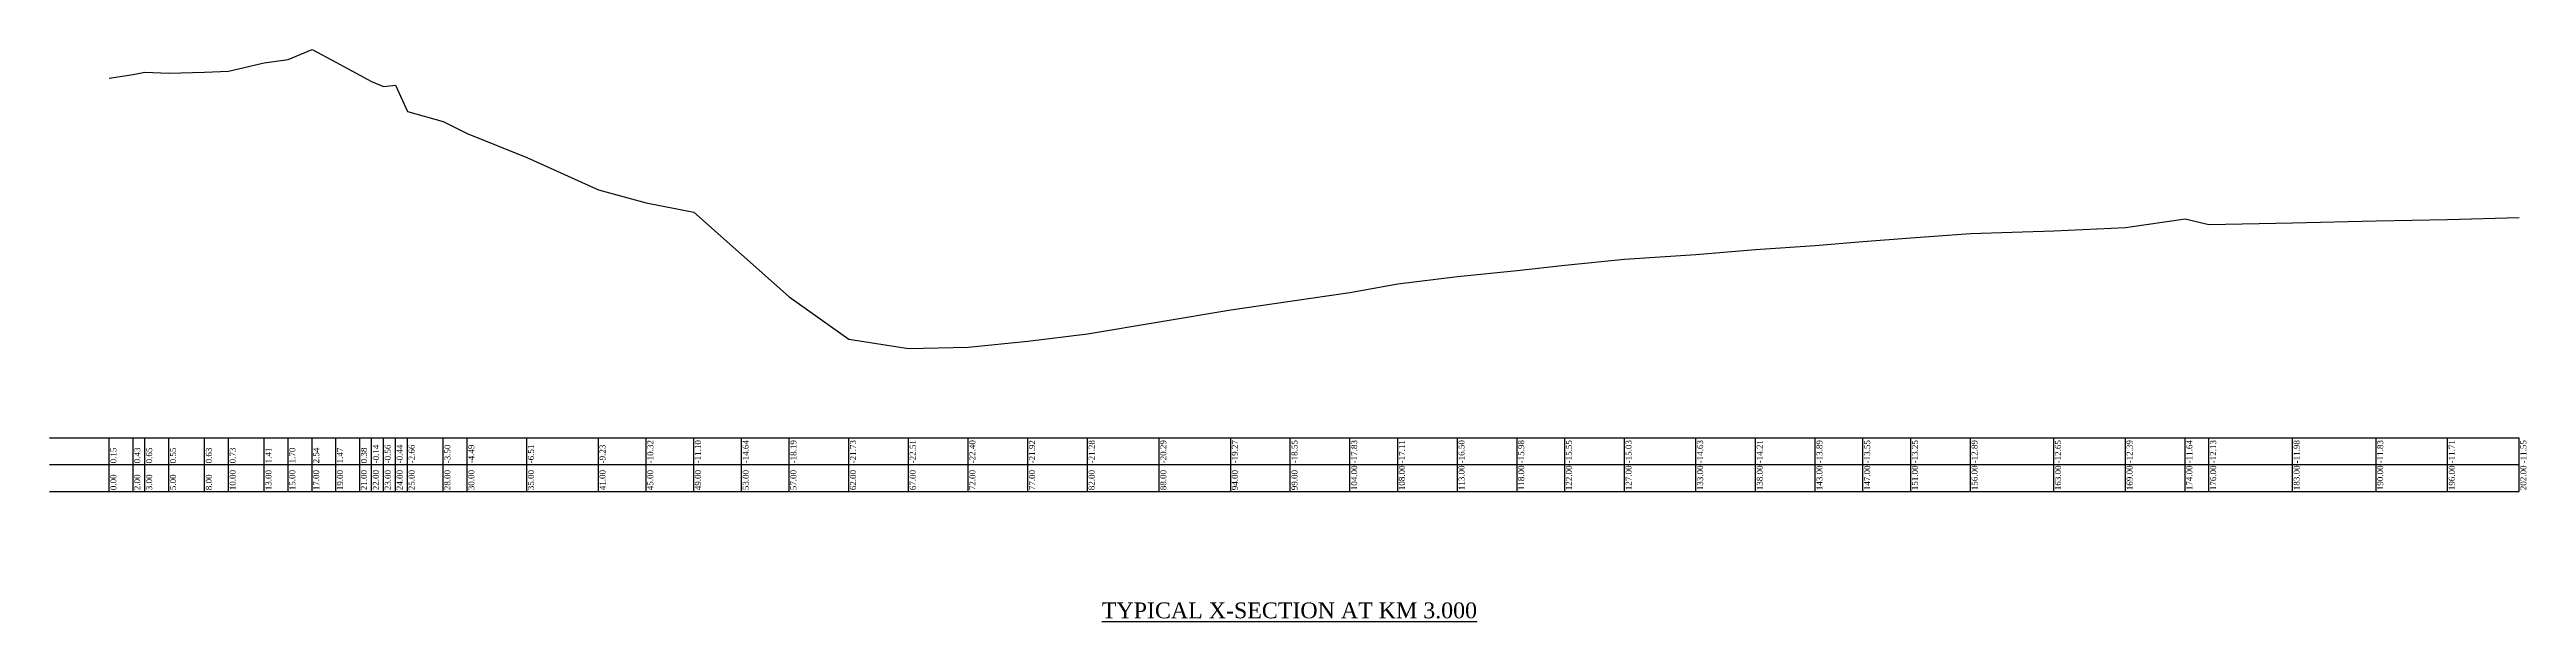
# Model space of a CAD drawing. Header units: metres. Extents: x -1354 to 3686, y -9962 to -7697.
# Drawn here: x -1.7 to 205.9, y -9623.3 to -9575.4 of the extents above; entities that cross this region are included whole.
import ezdxf

# ---------------------------------------------------------------- set-up
doc = ezdxf.new("R2010")
doc.units = ezdxf.units.M
doc.styles.add('liza', font='times.ttf', dxfattribs={"height": 2})
doc.styles.get("Standard").update_dxf_attribs({"font": 'times.ttf'})

msp = doc.modelspace()

# ---------------------------------------------------------------- linework, layer by layer
at = {"color": 3, "linetype": 'Continuous', "lineweight": -3, "ltscale": 0.5}
for p, q in [((-1.724648, -9607.934927), (205.275352, -9607.934927)), ((3.275352, -9612.434927), (3.275352, -9607.934927)), ((5.275352, -9612.434927), (5.275352, -9607.934927)), ((6.275352, -9612.434927), (6.275352, -9607.934927)), ((8.275352, -9612.434927), (8.275352, -9607.934927)), ((11.275352, -9612.434927), (11.275352, -9607.934927)), ((13.275352, -9612.434927), (13.275352, -9607.934927)), ((16.275352, -9612.434927), (16.275352, -9607.934927)), ((18.275352, -9612.434927), (18.275352, -9607.934927)), ((20.275352, -9612.434927), (20.275352, -9607.934927)), ((22.275352, -9612.434927), (22.275352, -9607.934927)), ((24.275352, -9612.434927), (24.275352, -9607.934927)), ((25.275352, -9612.434927), (25.275352, -9607.934927)), ((26.275352, -9612.434927), (26.275352, -9607.934927)), ((27.275352, -9612.434927), (27.275352, -9607.934927)), ((28.275352, -9612.434927), (28.275352, -9607.934927)), ((31.275352, -9612.434927), (31.275352, -9607.934927)), ((33.275352, -9612.434927), (33.275352, -9607.934927)), ((38.275352, -9612.434927), (38.275352, -9607.934927)), ((44.275352, -9612.434927), (44.275352, -9607.934927)), ((48.275352, -9612.434927), (48.275352, -9607.934927)), ((52.275352, -9612.434927), (52.275352, -9607.934927)), ((56.275352, -9612.434927), (56.275352, -9607.934927)), ((60.275352, -9612.434927), (60.275352, -9607.934927)), ((65.275352, -9612.434927), (65.275352, -9607.934927)), ((70.275352, -9612.434927), (70.275352, -9607.934927)), ((75.275352, -9612.434927), (75.275352, -9607.934927)), ((80.275352, -9612.434927), (80.275352, -9607.934927)), ((85.275352, -9612.434927), (85.275352, -9607.934927)), ((91.275352, -9612.434927), (91.275352, -9607.934927)), ((97.275352, -9612.434927), (97.275352, -9607.934927)), ((102.275352, -9612.434927), (102.275352, -9607.934927)), ((107.275352, -9612.434927), (107.275352, -9607.934927)), ((111.275352, -9612.434927), (111.275352, -9607.934927)), ((116.275352, -9612.434927), (116.275352, -9607.934927)), ((121.275352, -9612.434927), (121.275352, -9607.934927)), ((125.275352, -9612.434927), (125.275352, -9607.934927)), ((130.275352, -9612.434927), (130.275352, -9607.934927)), ((136.275352, -9612.434927), (136.275352, -9607.934927)), ((141.275352, -9612.434927), (141.275352, -9607.934927)), ((146.275352, -9612.434927), (146.275352, -9607.934927)), ((150.275352, -9612.434927), (150.275352, -9607.934927)), ((154.275352, -9612.434927), (154.275352, -9607.934927)), ((159.275352, -9612.434927), (159.275352, -9607.934927)), ((166.275352, -9612.434927), (166.275352, -9607.934927)), ((172.275352, -9612.434927), (172.275352, -9607.934927)), ((177.275352, -9612.434927), (177.275352, -9607.934927)), ((179.275352, -9612.434927), (179.275352, -9607.934927)), ((186.275352, -9612.434927), (186.275352, -9607.934927)), ((193.275352, -9612.434927), (193.275352, -9607.934927)), ((199.275352, -9612.434927), (199.275352, -9607.934927)), ((205.275352, -9612.434927), (205.275352, -9607.934927)), ((-1.724648, -9610.184927), (205.275352, -9610.184927)), ((-1.724648, -9612.434927), (205.275352, -9612.434927))]:
    msp.add_line(p, q, dxfattribs=at)
msp.add_lwpolyline([(3.275352, -9577.782927), (5.275352, -9577.502927), (6.275352, -9577.282927), (8.275352, -9577.382927), (11.275352, -9577.302927), (13.275352, -9577.202927), (16.275352, -9576.519927), (18.275352, -9576.230927), (20.275352, -9575.396927), (22.275352, -9576.459927), (24.275352, -9577.552927), (25.275352, -9578.072927), (26.275352, -9578.492927), (27.275352, -9578.372927), (28.275352, -9580.592927), (31.275352, -9581.434927), (33.275352, -9582.424927), (38.275352, -9584.444927), (44.275352, -9587.164927), (48.275352, -9588.254927), (52.275352, -9589.034927), (56.275352, -9592.574927), (60.275352, -9596.124927), (65.275352, -9599.664927), (70.275352, -9600.444927), (75.275352, -9600.334927), (80.275352, -9599.854927), (85.275352, -9599.214927), (91.275352, -9598.224927), (97.275352, -9597.204927), (102.275352, -9596.484927), (107.275352, -9595.764927), (111.275352, -9595.044927), (116.275352, -9594.434927), (121.275352, -9593.914927), (125.275352, -9593.484927), (130.275352, -9592.964927), (136.275352, -9592.564927), (141.275352, -9592.144927), (146.275352, -9591.824927), (150.275352, -9591.484927), (154.275352, -9591.184927), (159.275352, -9590.824927), (166.275352, -9590.584927), (172.275352, -9590.324927), (177.275352, -9589.574927), (179.275352, -9590.064927), (186.275352, -9589.914927), (193.275352, -9589.764927), (199.275352, -9589.644927), (205.275352, -9589.484927)], dxfattribs=at)

# ---------------------------------------------------------------- texts
at = {"color": 3, "linetype": 'Continuous', "lineweight": -3, "ltscale": 0.5, "char_height": 0.5, "width": 2.15, "attachment_point": 1, "rotation": 90, "style": 'liza'}
for s, insert in [('-10.32', (48.375352, -9610.084927)), ('-11.10', (52.375352, -9610.084927)), ('-14.64', (56.375352, -9610.084927)), ('-18.19', (60.375352, -9610.084927)), ('-21.73', (65.375352, -9610.084927)), ('-22.51', (70.375352, -9610.084927)), ('-22.40', (75.375352, -9610.084927)), ('-21.92', (80.375352, -9610.084927)), ('-21.28', (85.375352, -9610.084927)), ('-20.29', (91.375352, -9610.084927)), ('-19.27', (97.375352, -9610.084927)), ('-18.55', (102.375352, -9610.084927)), ('-17.83', (107.375352, -9610.084927)), ('-17.11', (111.375352, -9610.084927)), ('-16.50', (116.375352, -9610.084927)), ('-15.98', (121.375352, -9610.084927)), ('-15.55', (125.375352, -9610.084927)), ('-15.03', (130.375352, -9610.084927)), ('-14.63', (136.375352, -9610.084927)), ('-14.21', (141.375352, -9610.084927)), ('-13.89', (146.375352, -9610.084927)), ('-13.55', (150.375352, -9610.084927)), ('-13.25', (154.375352, -9610.084927)), ('-12.89', (159.375352, -9610.084927)), ('-12.65', (166.375352, -9610.084927)), ('-12.39', (172.375352, -9610.084927)), ('-11.64', (177.375352, -9610.084927)), ('-12.13', (179.375352, -9610.084927)), ('-11.98', (186.375352, -9610.084927)), ('-11.83', (193.375352, -9610.084927)), ('-11.71', (199.375352, -9610.084927)), ('-11.55', (205.375352, -9610.084927)), ('0.15', (3.375352, -9610.084927)), ('0.43', (5.375352, -9610.084927)), ('0.65', (6.375352, -9610.084927)), ('0.55', (8.375352, -9610.084927)), ('0.63', (11.375352, -9610.084927)), ('0.73', (13.375352, -9610.084927)), ('1.41', (16.375352, -9610.084927)), ('1.70', (18.375352, -9610.084927)), ('2.54', (20.375352, -9610.084927)), ('1.47', (22.375352, -9610.084927)), ('0.38', (24.375352, -9610.084927)), ('-0.14', (25.375352, -9610.084927)), ('-0.56', (26.375352, -9610.084927)), ('-0.44', (27.375352, -9610.084927)), ('-2.66', (28.375352, -9610.084927)), ('-3.50', (31.375352, -9610.084927)), ('-4.49', (33.375352, -9610.084927)), ('-6.51', (38.375352, -9610.084927)), ('-9.23', (44.375352, -9610.084927)), ('104.00', (107.375352, -9612.334927)), ('108.00', (111.375352, -9612.334927)), ('113.00', (116.375352, -9612.334927)), ('118.00', (121.375352, -9612.334927)), ('122.00', (125.375352, -9612.334927)), ('127.00', (130.375352, -9612.334927)), ('133.00', (136.375352, -9612.334927)), ('138.00', (141.375352, -9612.334927)), ('143.00', (146.375352, -9612.334927)), ('147.00', (150.375352, -9612.334927)), ('151.00', (154.375352, -9612.334927)), ('156.00', (159.375352, -9612.334927)), ('163.00', (166.375352, -9612.334927)), ('169.00', (172.375352, -9612.334927)), ('174.00', (177.375352, -9612.334927)), ('176.00', (179.375352, -9612.334927)), ('183.00', (186.375352, -9612.334927)), ('190.00', (193.375352, -9612.334927)), ('196.00', (199.375352, -9612.334927)), ('202.00', (205.375352, -9612.334927)), ('0.00', (3.375352, -9612.334927)), ('2.00', (5.375352, -9612.334927)), ('3.00', (6.375352, -9612.334927)), ('5.00', (8.375352, -9612.334927)), ('8.00', (11.375352, -9612.334927)), ('10.00', (13.375352, -9612.334927)), ('13.00', (16.375352, -9612.334927)), ('15.00', (18.375352, -9612.334927)), ('17.00', (20.375352, -9612.334927)), ('19.00', (22.375352, -9612.334927)), ('21.00', (24.375352, -9612.334927)), ('22.00', (25.375352, -9612.334927)), ('23.00', (26.375352, -9612.334927)), ('24.00', (27.375352, -9612.334927)), ('25.00', (28.375352, -9612.334927)), ('28.00', (31.375352, -9612.334927)), ('30.00', (33.375352, -9612.334927)), ('35.00', (38.375352, -9612.334927)), ('41.00', (44.375352, -9612.334927)), ('45.00', (48.375352, -9612.334927)), ('49.00', (52.375352, -9612.334927)), ('53.00', (56.375352, -9612.334927)), ('57.00', (60.375352, -9612.334927)), ('62.00', (65.375352, -9612.334927)), ('67.00', (70.375352, -9612.334927)), ('72.00', (75.375352, -9612.334927)), ('77.00', (80.375352, -9612.334927)), ('82.00', (85.375352, -9612.334927)), ('88.00', (91.375352, -9612.334927)), ('94.00', (97.375352, -9612.334927)), ('99.00', (102.375352, -9612.334927))]:
    msp.add_mtext(s, dxfattribs=dict(at, insert=insert))
at = {"color": 0, "linetype": 'ByBlock', "lineweight": 30, "insert": (86.473784, -9621.744528), "char_height": 1.32684107, "width": 81.78181267, "attachment_point": 1}
msp.add_mtext('{\\LTYPICAL X-SECTION AT KM 3.000}', dxfattribs=at)

doc.saveas('drawing.dxf')
